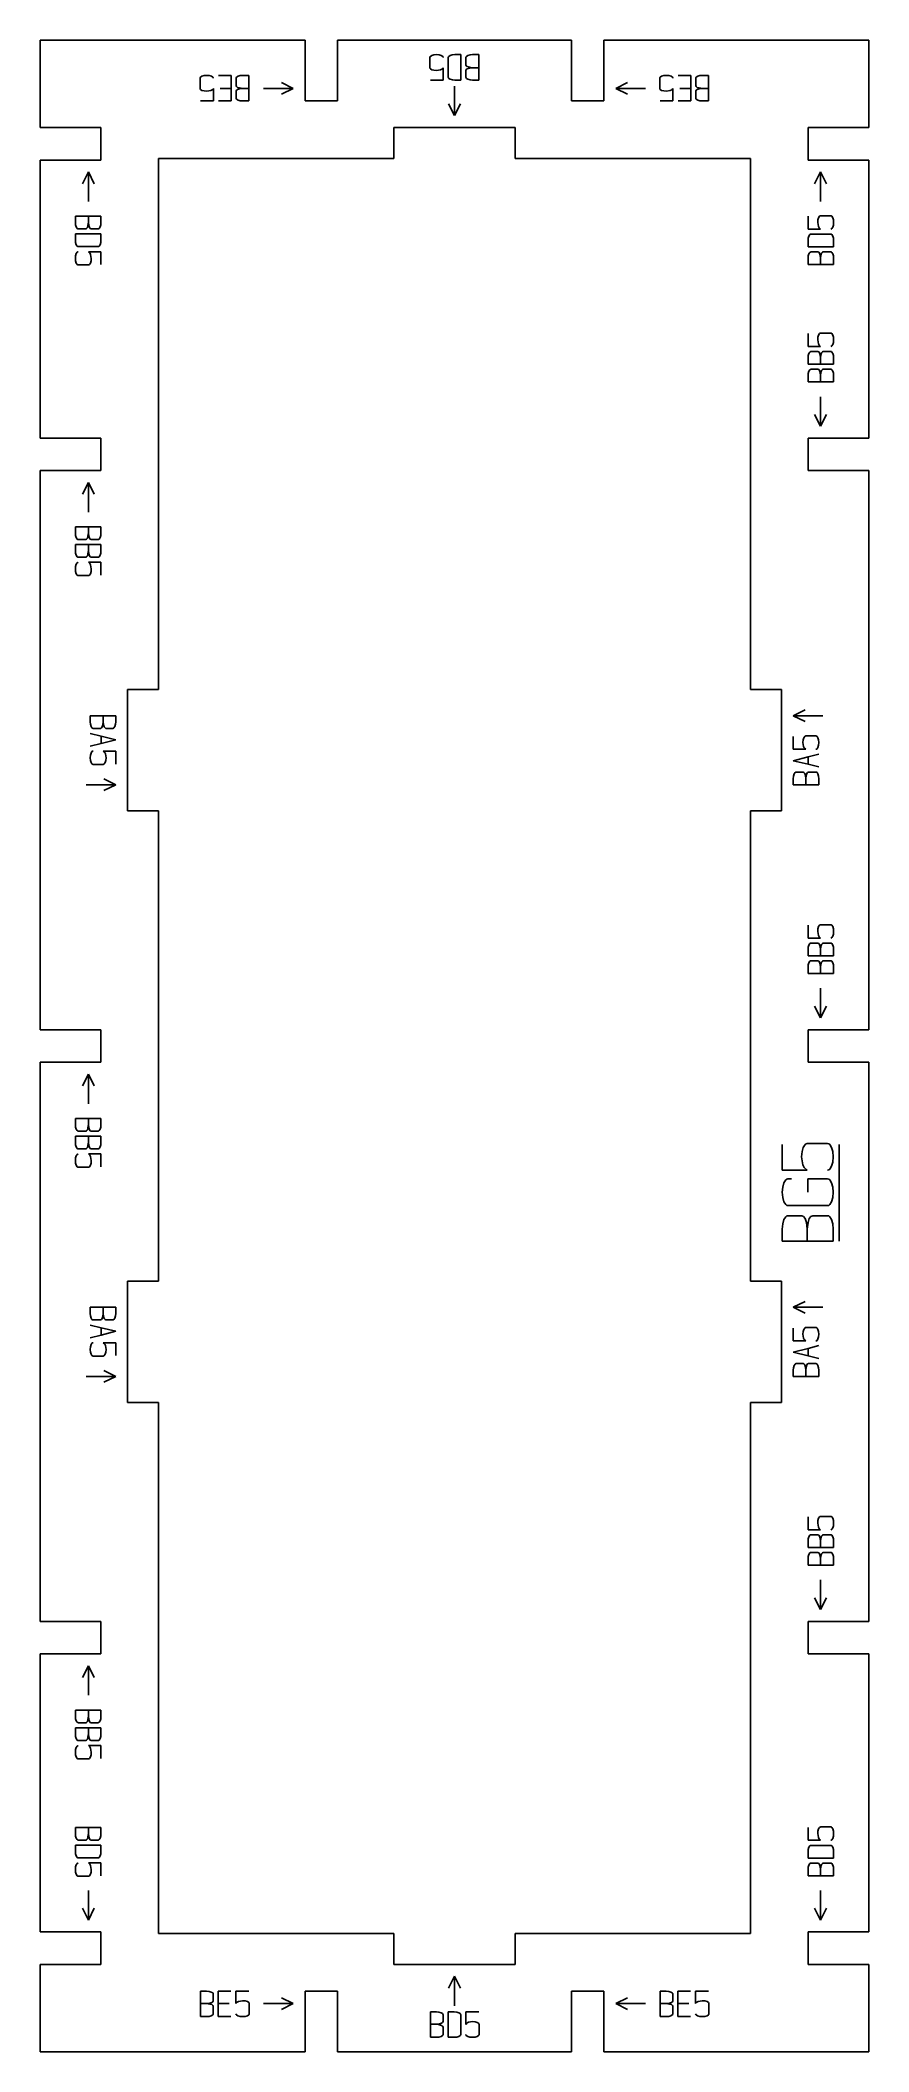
# Model space of a CAD drawing. Header units: millimetres. Extents: x 1033 to 1173, y -292 to 48.
import ezdxf

# ---------------------------------------------------------------- set-up
doc = ezdxf.new("R2010")
doc.units = ezdxf.units.MM
doc.layers.add('code', color=2, linetype='Continuous')
doc.layers.add('drawing', color=7, linetype='Continuous')

msp = doc.modelspace()

# ---------------------------------------------------------------- linework, layer by layer
at = {"layer": 'code'}
for p, q in [((1098.93, 45.52), (1098.95, 45.61)), ((1098.93, 43.8), (1098.93, 45.52)), ((1098.95, 45.61), (1099.01, 45.7)), ((1099.01, 45.7), (1099.25, 45.86)), ((1099.62, 45.96), (1099.25, 45.86)), ((1099.62, 45.96), (1100.06, 46)), ((1100.06, 46), (1100.5, 45.96)), ((1100.86, 45.86), (1100.5, 45.96)), ((1101.1, 45.7), (1100.86, 45.86)), ((1101.16, 45.61), (1101.1, 45.7)), ((1101.18, 45.52), (1101.16, 45.61)), ((1102.06, 45.61), (1102.04, 45.52)), ((1102.04, 45.52), (1102.04, 42.17)), ((1102.12, 45.7), (1102.06, 45.61)), ((1102.36, 45.86), (1102.12, 45.7)), ((1102.36, 45.86), (1102.72, 45.96)), ((1102.72, 45.96), (1103.16, 46)), ((1104.18, 46), (1103.16, 46)), ((1104.18, 41.69), (1104.18, 46)), ((1105.03, 45.52), (1105.05, 45.61)), ((1105.03, 44.26), (1105.03, 45.52)), ((1105.09, 44.11), (1105.03, 44.26)), ((1105.05, 45.61), (1105.12, 45.7)), ((1105.12, 45.7), (1105.36, 45.86)), ((1105.36, 45.86), (1105.72, 45.96)), ((1105.72, 45.96), (1106.16, 46)), ((1107.18, 46), (1106.16, 46)), ((1107.18, 43.8), (1107.18, 46)), ((1060.1, 42.02), (1060.12, 42.11)), ((1060.1, 40.3), (1060.1, 42.02)), ((1060.12, 42.11), (1060.18, 42.2)), ((1060.18, 42.2), (1060.42, 42.36)), ((1060.42, 42.36), (1060.78, 42.46)), ((1060.78, 42.46), (1061.22, 42.5)), ((1061.22, 42.5), (1061.66, 42.46)), ((1061.66, 42.46), (1062.03, 42.36)), ((1062.03, 42.36), (1062.27, 42.2)), ((1062.33, 42.11), (1062.27, 42.2)), ((1062.33, 42.11), (1062.35, 42.02)), ((1065.34, 42.5), (1063.22, 42.5)), ((1065.34, 42.5), (1065.34, 40.28)), ((1066.22, 42.11), (1066.2, 42.02)), ((1066.2, 42.02), (1066.2, 40.76)), ((1066.28, 42.2), (1066.22, 42.11)), ((1066.53, 42.36), (1066.28, 42.2)), ((1066.89, 42.46), (1066.53, 42.36)), ((1067.32, 42.5), (1066.89, 42.46)), ((1068.34, 42.5), (1067.32, 42.5)), ((1068.34, 40.3), (1068.34, 42.5)), ((1073.84, 41.3), (1075.84, 40.3)), ((1098.93, 43.8), (1098.95, 43.71)), ((1099.01, 43.62), (1098.95, 43.71)), ((1099.25, 43.46), (1099.01, 43.62)), ((1099.01, 41.69), (1101.18, 41.69)), ((1099.62, 43.36), (1099.25, 43.46)), ((1100.06, 43.32), (1099.62, 43.36)), ((1100.06, 43.32), (1100.73, 43.42)), ((1100.96, 43.55), (1100.73, 43.42)), ((1101.18, 43.8), (1100.96, 43.55)), ((1101.18, 41.69), (1101.18, 43.8)), ((1102.04, 42.17), (1102.06, 42.08)), ((1102.06, 42.08), (1102.12, 41.99)), ((1102.36, 41.83), (1102.12, 41.99)), ((1102.36, 41.83), (1102.73, 41.72)), ((1102.73, 41.72), (1103.16, 41.69)), ((1103.16, 41.69), (1104.18, 41.69)), ((1105.03, 43.34), (1105.09, 43.49)), ((1105.03, 42.17), (1105.03, 43.34)), ((1105.05, 42.08), (1105.03, 42.17)), ((1105.12, 41.99), (1105.05, 42.08)), ((1105.26, 43.97), (1105.09, 44.11)), ((1105.09, 43.49), (1105.26, 43.63)), ((1105.36, 41.83), (1105.12, 41.99)), ((1105.6, 43.87), (1105.26, 43.97)), ((1105.26, 43.63), (1105.61, 43.73)), ((1105.73, 41.72), (1105.36, 41.83)), ((1106.16, 43.8), (1105.6, 43.87)), ((1105.61, 43.73), (1106.16, 43.8)), ((1106.16, 41.69), (1105.73, 41.72)), ((1107.18, 43.8), (1106.16, 43.8)), ((1106.16, 41.69), (1107.18, 41.69)), ((1107.18, 41.69), (1107.18, 43.8)), ((1132.34, 41.3), (1130.34, 40.3)), ((1137.77, 42.02), (1137.79, 42.11)), ((1137.77, 40.3), (1137.77, 42.02)), ((1137.79, 42.11), (1137.85, 42.2)), ((1137.85, 42.2), (1138.09, 42.36)), ((1138.09, 42.36), (1138.45, 42.46)), ((1138.45, 42.46), (1138.89, 42.5)), ((1138.89, 42.5), (1139.33, 42.46)), ((1139.33, 42.46), (1139.69, 42.36)), ((1139.69, 42.36), (1139.93, 42.2)), ((1139.99, 42.11), (1139.93, 42.2)), ((1139.99, 42.11), (1140.01, 42.02)), ((1143.01, 42.5), (1140.88, 42.5)), ((1143.01, 42.5), (1143.01, 40.28)), ((1143.89, 42.11), (1143.87, 42.02)), ((1143.87, 42.02), (1143.87, 40.76)), ((1143.95, 42.2), (1143.89, 42.11)), ((1144.2, 42.36), (1143.95, 42.2)), ((1144.56, 42.46), (1144.2, 42.36)), ((1144.99, 42.5), (1144.56, 42.46)), ((1146.01, 42.5), (1144.99, 42.5)), ((1146.01, 40.3), (1146.01, 42.5)), ((1060.12, 40.21), (1060.1, 40.3)), ((1060.18, 40.12), (1060.12, 40.21)), ((1060.17, 38.19), (1062.35, 38.19)), ((1060.42, 39.96), (1060.18, 40.12)), ((1060.78, 39.86), (1060.42, 39.96)), ((1061.22, 39.82), (1060.78, 39.86)), ((1061.9, 39.92), (1061.22, 39.82)), ((1062.13, 40.05), (1061.9, 39.92)), ((1062.35, 40.3), (1062.13, 40.05)), ((1062.35, 40.3), (1062.35, 38.19)), ((1065.34, 38.19), (1063.22, 38.19)), ((1065.34, 40.28), (1063.52, 40.28)), ((1065.34, 40.28), (1065.34, 38.19)), ((1066.2, 40.76), (1066.26, 40.61)), ((1066.2, 39.84), (1066.26, 39.99)), ((1066.2, 38.67), (1066.2, 39.84)), ((1066.22, 38.58), (1066.2, 38.67)), ((1066.22, 38.58), (1066.28, 38.49)), ((1066.26, 40.61), (1066.43, 40.47)), ((1066.26, 39.99), (1066.43, 40.13)), ((1066.53, 38.33), (1066.28, 38.49)), ((1066.43, 40.47), (1066.77, 40.37)), ((1066.43, 40.13), (1066.77, 40.23)), ((1066.89, 38.22), (1066.53, 38.33)), ((1066.77, 40.37), (1067.32, 40.3)), ((1066.77, 40.23), (1067.32, 40.3)), ((1066.89, 38.22), (1067.32, 38.19)), ((1067.32, 40.3), (1068.34, 40.3)), ((1067.32, 38.19), (1068.34, 38.19)), ((1068.34, 38.19), (1068.34, 40.3)), ((1070.84, 40.3), (1075.84, 40.3)), ((1073.84, 39.3), (1075.84, 40.3)), ((1102.09, 37.69), (1103.09, 35.69)), ((1103.09, 40.69), (1103.09, 35.69)), ((1104.09, 37.69), (1103.09, 35.69)), ((1135.34, 40.3), (1130.34, 40.3)), ((1132.34, 39.3), (1130.34, 40.3)), ((1137.79, 40.21), (1137.77, 40.3)), ((1137.85, 40.12), (1137.79, 40.21)), ((1137.84, 38.19), (1140.01, 38.19)), ((1138.09, 39.96), (1137.85, 40.12)), ((1138.45, 39.86), (1138.09, 39.96)), ((1138.89, 39.82), (1138.45, 39.86)), ((1139.56, 39.92), (1138.89, 39.82)), ((1139.8, 40.05), (1139.56, 39.92)), ((1140.01, 40.3), (1139.8, 40.05)), ((1140.01, 40.3), (1140.01, 38.19)), ((1143.01, 38.19), (1140.88, 38.19)), ((1143.01, 40.28), (1141.18, 40.28)), ((1143.01, 40.28), (1143.01, 38.19)), ((1143.87, 40.76), (1143.92, 40.61)), ((1143.87, 39.84), (1143.92, 39.99)), ((1143.87, 38.67), (1143.87, 39.84)), ((1143.89, 38.58), (1143.87, 38.67)), ((1143.89, 38.58), (1143.95, 38.49)), ((1143.92, 40.61), (1144.1, 40.47)), ((1143.92, 39.99), (1144.1, 40.13)), ((1144.2, 38.33), (1143.95, 38.49)), ((1144.1, 40.47), (1144.43, 40.37)), ((1144.1, 40.13), (1144.44, 40.23)), ((1144.56, 38.22), (1144.2, 38.33)), ((1144.43, 40.37), (1144.99, 40.3)), ((1144.44, 40.23), (1144.99, 40.3)), ((1144.56, 38.22), (1144.99, 38.19)), ((1144.99, 40.3), (1146.01, 40.3)), ((1144.99, 38.19), (1146.01, 38.19)), ((1146.01, 38.19), (1146.01, 40.3)), ((1040.23, 24.19), (1041.23, 26.19)), ((1041.23, 21.19), (1041.23, 26.19)), ((1042.23, 24.19), (1041.23, 26.19)), ((1163.95, 24.19), (1164.95, 26.19)), ((1164.95, 21.19), (1164.95, 26.19)), ((1165.95, 24.19), (1164.95, 26.19)), ((1041.23, 18.69), (1039.03, 18.69)), ((1039.03, 18.69), (1039.03, 17.67)), ((1039.07, 17.24), (1039.03, 17.67)), ((1039.17, 16.88), (1039.07, 17.24)), ((1041.16, 17.11), (1041.06, 16.78)), ((1041.23, 17.67), (1041.16, 17.11)), ((1041.23, 18.69), (1041.23, 17.67)), ((1043.34, 18.69), (1041.23, 18.69)), ((1041.3, 17.12), (1041.23, 17.67)), ((1041.4, 16.78), (1041.3, 17.12)), ((1043.31, 17.24), (1043.2, 16.88)), ((1043.34, 17.67), (1043.31, 17.24)), ((1043.34, 17.67), (1043.34, 18.69)), ((1162.84, 18.69), (1162.84, 16.52)), ((1164.48, 17.64), (1164.51, 18.08)), ((1164.48, 17.64), (1164.58, 16.96)), ((1164.51, 18.08), (1164.62, 18.44)), ((1164.62, 18.44), (1164.77, 18.68)), ((1164.77, 18.68), (1164.86, 18.74)), ((1164.96, 18.76), (1164.86, 18.74)), ((1164.96, 18.76), (1166.67, 18.76)), ((1166.67, 18.76), (1166.77, 18.74)), ((1166.77, 18.74), (1166.85, 18.68)), ((1166.85, 18.68), (1167.01, 18.44)), ((1167.11, 18.08), (1167.01, 18.44)), ((1167.01, 16.84), (1167.11, 17.2)), ((1167.11, 18.08), (1167.15, 17.64)), ((1167.15, 17.64), (1167.11, 17.2)), ((1039.03, 15.69), (1039.03, 14.67)), ((1043.34, 15.69), (1039.03, 15.69)), ((1039.07, 14.23), (1039.03, 14.67)), ((1039.17, 13.87), (1039.07, 14.23)), ((1039.33, 16.63), (1039.17, 16.88)), ((1039.17, 13.87), (1039.33, 13.63)), ((1039.42, 16.57), (1039.33, 16.63)), ((1039.33, 13.63), (1039.42, 13.57)), ((1039.51, 16.55), (1039.42, 16.57)), ((1040.77, 16.55), (1039.51, 16.55)), ((1040.92, 16.6), (1040.77, 16.55)), ((1041.06, 16.78), (1040.92, 16.6)), ((1041.54, 16.6), (1041.4, 16.78)), ((1041.69, 16.55), (1041.54, 16.6)), ((1042.86, 16.55), (1041.69, 16.55)), ((1042.95, 16.57), (1042.86, 16.55)), ((1043.04, 16.63), (1042.95, 16.57)), ((1042.95, 13.57), (1043.04, 13.63)), ((1043.2, 16.88), (1043.04, 16.63)), ((1043.2, 13.87), (1043.04, 13.63)), ((1043.2, 13.87), (1043.31, 14.24)), ((1043.31, 14.24), (1043.34, 14.67)), ((1043.34, 14.67), (1043.34, 15.69)), ((1162.84, 16.52), (1164.96, 16.52)), ((1162.88, 14.97), (1162.84, 14.54)), ((1162.84, 14.54), (1162.84, 13.52)), ((1162.99, 15.34), (1162.88, 14.97)), ((1162.99, 15.34), (1163.14, 15.58)), ((1163.23, 15.64), (1163.14, 15.58)), ((1163.32, 15.66), (1163.23, 15.64)), ((1166.67, 15.66), (1163.32, 15.66)), ((1164.7, 16.73), (1164.58, 16.96)), ((1164.96, 16.52), (1164.7, 16.73)), ((1166.67, 16.52), (1166.77, 16.54)), ((1166.77, 15.64), (1166.67, 15.66)), ((1166.77, 16.54), (1166.85, 16.6)), ((1166.85, 15.58), (1166.77, 15.64)), ((1166.85, 16.6), (1167.01, 16.84)), ((1167.01, 15.34), (1166.85, 15.58)), ((1167.01, 15.34), (1167.12, 14.98)), ((1167.12, 14.98), (1167.15, 14.54)), ((1167.15, 13.52), (1167.15, 14.54)), ((1039.03, 11.57), (1039.07, 12.01)), ((1039.07, 11.13), (1039.03, 11.57)), ((1039.17, 12.37), (1039.07, 12.01)), ((1039.07, 11.13), (1039.17, 10.77)), ((1039.33, 12.61), (1039.17, 12.37)), ((1039.33, 10.53), (1039.17, 10.77)), ((1039.42, 12.67), (1039.33, 12.61)), ((1039.42, 10.47), (1039.33, 10.53)), ((1039.42, 13.57), (1039.51, 13.55)), ((1039.51, 12.69), (1039.42, 12.67)), ((1039.51, 10.45), (1039.42, 10.47)), ((1039.51, 13.55), (1042.86, 13.55)), ((1041.23, 10.45), (1039.51, 10.45)), ((1041.23, 12.69), (1041.48, 12.48)), ((1043.34, 12.69), (1041.23, 12.69)), ((1041.23, 10.45), (1041.32, 10.47)), ((1041.41, 10.53), (1041.32, 10.47)), ((1041.57, 10.77), (1041.41, 10.53)), ((1041.48, 12.48), (1041.61, 12.24)), ((1041.67, 11.13), (1041.57, 10.77)), ((1041.71, 11.57), (1041.61, 12.24)), ((1041.71, 11.57), (1041.67, 11.13)), ((1042.86, 13.55), (1042.95, 13.57)), ((1043.34, 10.52), (1043.34, 12.69)), ((1162.84, 13.52), (1167.15, 13.52)), ((1162.84, 11.54), (1162.88, 11.97)), ((1162.84, 11.54), (1162.84, 10.52)), ((1162.84, 10.52), (1164.95, 10.52)), ((1162.88, 11.97), (1162.99, 12.33)), ((1162.99, 12.33), (1163.14, 12.58)), ((1163.14, 12.58), (1163.23, 12.64)), ((1163.23, 12.64), (1163.32, 12.66)), ((1163.32, 12.66), (1164.49, 12.66)), ((1164.49, 12.66), (1164.64, 12.61)), ((1164.64, 12.61), (1164.78, 12.43)), ((1164.78, 12.43), (1164.89, 12.09)), ((1164.89, 12.09), (1164.95, 11.54)), ((1164.95, 11.54), (1165.02, 12.1)), ((1164.95, 10.52), (1164.95, 11.54)), ((1164.95, 10.52), (1167.15, 10.52)), ((1165.02, 12.1), (1165.13, 12.43)), ((1165.13, 12.43), (1165.26, 12.61)), ((1165.26, 12.61), (1165.41, 12.66)), ((1165.41, 12.66), (1166.67, 12.66)), ((1166.67, 12.66), (1166.77, 12.64)), ((1166.77, 12.64), (1166.86, 12.58)), ((1166.86, 12.58), (1167.01, 12.33)), ((1167.01, 12.33), (1167.12, 11.97)), ((1167.12, 11.97), (1167.15, 11.54)), ((1167.15, 10.52), (1167.15, 11.54)), ((1162.84, -3.32), (1162.84, -1.15)), ((1162.84, -3.32), (1164.96, -3.32)), ((1164.48, -2.19), (1164.51, -1.75)), ((1164.48, -2.19), (1164.58, -2.87)), ((1164.51, -1.75), (1164.62, -1.39)), ((1164.58, -2.87), (1164.7, -3.1)), ((1164.77, -1.15), (1164.62, -1.39)), ((1164.96, -3.32), (1164.7, -3.1)), ((1164.86, -1.09), (1164.77, -1.15)), ((1164.96, -1.07), (1164.86, -1.09)), ((1164.96, -1.07), (1166.67, -1.07)), ((1166.67, -1.07), (1166.77, -1.09)), ((1166.67, -3.32), (1166.77, -3.3)), ((1166.77, -1.09), (1166.85, -1.15)), ((1166.77, -3.3), (1166.85, -3.24)), ((1166.85, -1.15), (1167.01, -1.39)), ((1167.01, -3), (1166.85, -3.24)), ((1167.01, -1.39), (1167.11, -1.75)), ((1167.01, -3), (1167.11, -2.64)), ((1167.11, -1.75), (1167.15, -2.19)), ((1167.15, -2.19), (1167.11, -2.64)), ((1162.88, -4.87), (1162.84, -5.3)), ((1162.84, -5.3), (1162.84, -6.32)), ((1162.84, -6.32), (1164.95, -6.32)), ((1162.88, -4.87), (1162.99, -4.5)), ((1162.99, -4.5), (1163.14, -4.26)), ((1163.23, -4.19), (1163.14, -4.26)), ((1163.32, -4.17), (1163.23, -4.19)), ((1163.32, -4.17), (1164.49, -4.17)), ((1164.49, -4.17), (1164.64, -4.23)), ((1164.78, -4.4), (1164.64, -4.23)), ((1164.78, -4.4), (1164.89, -4.75)), ((1164.89, -4.75), (1164.95, -5.3)), ((1165.02, -4.74), (1164.95, -5.3)), ((1164.95, -5.3), (1164.95, -6.32)), ((1164.95, -6.32), (1167.15, -6.32)), ((1165.13, -4.4), (1165.02, -4.74)), ((1165.13, -4.4), (1165.26, -4.23)), ((1165.26, -4.23), (1165.41, -4.17)), ((1165.41, -4.17), (1166.67, -4.17)), ((1166.77, -4.19), (1166.67, -4.17)), ((1166.86, -4.26), (1166.77, -4.19)), ((1167.01, -4.5), (1166.86, -4.26)), ((1167.01, -4.5), (1167.12, -4.86)), ((1167.12, -4.86), (1167.15, -5.3)), ((1167.15, -5.3), (1167.15, -6.32)), ((1162.88, -7.87), (1162.84, -8.29)), ((1162.84, -9.31), (1162.84, -8.29)), ((1162.84, -9.31), (1164.95, -9.31)), ((1162.88, -7.87), (1162.99, -7.5)), ((1163.14, -7.25), (1162.99, -7.5)), ((1163.14, -7.25), (1163.23, -7.19)), ((1163.32, -7.17), (1163.23, -7.19)), ((1163.32, -7.17), (1164.49, -7.17)), ((1164.64, -7.23), (1164.49, -7.17)), ((1164.78, -7.4), (1164.64, -7.23)), ((1164.78, -7.4), (1164.89, -7.74)), ((1164.95, -8.29), (1164.89, -7.74)), ((1165.02, -7.74), (1164.95, -8.29)), ((1164.95, -8.29), (1164.95, -9.31)), ((1164.95, -9.31), (1167.15, -9.31)), ((1165.13, -7.4), (1165.02, -7.74)), ((1165.26, -7.23), (1165.13, -7.4)), ((1165.41, -7.17), (1165.26, -7.23)), ((1166.67, -7.17), (1165.41, -7.17)), ((1166.77, -7.19), (1166.67, -7.17)), ((1166.86, -7.25), (1166.77, -7.19)), ((1166.86, -7.25), (1167.01, -7.5)), ((1167.12, -7.86), (1167.01, -7.5)), ((1167.15, -8.29), (1167.12, -7.86)), ((1167.15, -8.29), (1167.15, -9.31)), ((1164.95, -11.81), (1164.95, -16.81)), ((1163.95, -14.81), (1164.95, -16.81)), ((1165.95, -14.81), (1164.95, -16.81)), ((1040.23, -28.31), (1041.23, -26.31)), ((1041.23, -31.31), (1041.23, -26.31)), ((1042.23, -28.31), (1041.23, -26.31)), ((1041.23, -33.81), (1039.03, -33.81)), ((1039.03, -34.83), (1039.03, -33.81)), ((1041.23, -34.83), (1041.23, -33.81)), ((1043.34, -33.81), (1041.23, -33.81)), ((1043.34, -33.81), (1043.34, -34.83)), ((1039.03, -34.83), (1039.07, -35.26)), ((1039.03, -37.83), (1039.03, -36.81)), ((1041.23, -36.81), (1039.03, -36.81)), ((1039.07, -35.26), (1039.17, -35.62)), ((1039.33, -35.87), (1039.17, -35.62)), ((1039.33, -35.87), (1039.42, -35.93)), ((1039.42, -35.93), (1039.51, -35.95)), ((1039.51, -35.95), (1040.77, -35.95)), ((1040.77, -35.95), (1040.92, -35.9)), ((1040.92, -35.9), (1041.06, -35.72)), ((1041.06, -35.72), (1041.16, -35.39)), ((1041.16, -35.39), (1041.23, -34.83)), ((1041.23, -34.83), (1041.3, -35.38)), ((1043.34, -36.81), (1041.23, -36.81)), ((1041.23, -37.83), (1041.23, -36.81)), ((1041.4, -35.72), (1041.3, -35.38)), ((1041.4, -35.72), (1041.54, -35.9)), ((1041.54, -35.9), (1041.69, -35.95)), ((1042.86, -35.95), (1041.69, -35.95)), ((1042.86, -35.95), (1042.95, -35.93)), ((1043.04, -35.87), (1042.95, -35.93)), ((1043.04, -35.87), (1043.2, -35.62)), ((1043.31, -35.26), (1043.2, -35.62)), ((1043.31, -35.26), (1043.34, -34.83)), ((1043.34, -37.83), (1043.34, -36.81)), ((1039.07, -38.26), (1039.03, -37.83)), ((1039.03, -40.93), (1039.07, -40.49)), ((1039.17, -38.62), (1039.07, -38.26)), ((1039.17, -40.13), (1039.07, -40.49)), ((1039.17, -38.62), (1039.33, -38.87)), ((1039.17, -40.13), (1039.33, -39.89)), ((1039.33, -38.87), (1039.42, -38.93)), ((1039.42, -39.83), (1039.33, -39.89)), ((1039.42, -38.93), (1039.51, -38.95)), ((1039.51, -39.81), (1039.42, -39.83)), ((1040.77, -38.95), (1039.51, -38.95)), ((1040.92, -38.89), (1040.77, -38.95)), ((1041.06, -38.72), (1040.92, -38.89)), ((1041.06, -38.72), (1041.16, -38.38)), ((1041.16, -38.38), (1041.23, -37.83)), ((1041.3, -38.38), (1041.23, -37.83)), ((1043.34, -39.81), (1041.23, -39.81)), ((1041.23, -39.81), (1041.48, -40.02)), ((1041.4, -38.72), (1041.3, -38.38)), ((1041.4, -38.72), (1041.54, -38.89)), ((1041.61, -40.26), (1041.48, -40.02)), ((1041.69, -38.95), (1041.54, -38.89)), ((1041.71, -40.93), (1041.61, -40.26)), ((1042.86, -38.95), (1041.69, -38.95)), ((1042.86, -38.95), (1042.95, -38.93)), ((1042.95, -38.93), (1043.04, -38.87)), ((1043.2, -38.62), (1043.04, -38.87)), ((1043.31, -38.26), (1043.2, -38.62)), ((1043.31, -38.26), (1043.34, -37.83)), ((1043.34, -39.81), (1043.34, -41.98)), ((1039.07, -41.37), (1039.03, -40.93)), ((1039.17, -41.73), (1039.07, -41.37)), ((1039.33, -41.97), (1039.17, -41.73)), ((1039.42, -42.03), (1039.33, -41.97)), ((1039.51, -42.05), (1039.42, -42.03)), ((1041.23, -42.05), (1039.51, -42.05)), ((1041.23, -42.05), (1041.32, -42.03)), ((1041.32, -42.03), (1041.41, -41.97)), ((1041.41, -41.97), (1041.57, -41.73)), ((1041.67, -41.37), (1041.57, -41.73)), ((1041.71, -40.93), (1041.67, -41.37)), ((1041.53, -65.73), (1041.53, -66.75)), ((1043.73, -65.73), (1041.53, -65.73)), ((1041.57, -67.18), (1041.53, -66.75)), ((1041.67, -67.54), (1041.57, -67.18)), ((1041.83, -67.79), (1041.67, -67.54)), ((1041.92, -67.85), (1041.83, -67.79)), ((1042.01, -67.87), (1041.92, -67.85)), ((1042.01, -67.87), (1043.27, -67.87)), ((1043.27, -67.87), (1043.42, -67.81)), ((1043.42, -67.81), (1043.56, -67.64)), ((1043.56, -67.64), (1043.66, -67.3)), ((1043.66, -67.3), (1043.73, -66.75)), ((1045.84, -65.73), (1043.73, -65.73)), ((1043.73, -66.75), (1043.73, -65.73)), ((1043.73, -66.75), (1043.8, -67.3)), ((1043.9, -67.64), (1043.8, -67.3)), ((1044.04, -67.81), (1043.9, -67.64)), ((1044.04, -67.81), (1044.19, -67.87)), ((1044.19, -67.87), (1045.36, -67.87)), ((1045.45, -67.85), (1045.36, -67.87)), ((1045.45, -67.85), (1045.54, -67.79)), ((1045.54, -67.79), (1045.7, -67.54)), ((1045.81, -67.18), (1045.7, -67.54)), ((1045.81, -67.18), (1045.84, -66.75)), ((1045.84, -65.73), (1045.84, -66.75)), ((1162.34, -64.73), (1160.34, -65.73)), ((1165.34, -65.73), (1160.34, -65.73)), ((1162.34, -66.73), (1160.34, -65.73)), ((1043.36, -69.18), (1041.53, -68.73)), ((1041.53, -70.91), (1043.36, -70.44)), ((1045.85, -69.79), (1043.36, -69.18)), ((1043.36, -69.18), (1043.36, -70.44)), ((1043.36, -70.44), (1045.85, -69.79)), ((1160.34, -69.23), (1160.34, -71.4)), ((1161.98, -70.28), (1162.01, -69.84)), ((1162.08, -70.95), (1161.98, -70.28)), ((1162.01, -69.84), (1162.12, -69.48)), ((1162.2, -71.18), (1162.08, -70.95)), ((1162.12, -69.48), (1162.27, -69.23)), ((1162.46, -71.4), (1162.2, -71.18)), ((1162.27, -69.23), (1162.36, -69.17)), ((1162.36, -69.17), (1162.46, -69.15)), ((1162.46, -69.15), (1164.17, -69.15)), ((1164.17, -69.15), (1164.27, -69.17)), ((1164.17, -71.4), (1164.27, -71.38)), ((1164.27, -69.17), (1164.35, -69.23)), ((1164.35, -71.32), (1164.27, -71.38)), ((1164.35, -69.23), (1164.51, -69.48)), ((1164.35, -71.32), (1164.51, -71.08)), ((1164.51, -69.48), (1164.61, -69.84)), ((1164.51, -71.08), (1164.61, -70.72)), ((1164.61, -69.84), (1164.65, -70.28)), ((1164.65, -70.28), (1164.61, -70.72)), ((1041.53, -72.85), (1041.57, -72.41)), ((1041.57, -73.29), (1041.53, -72.85)), ((1041.67, -72.04), (1041.57, -72.41)), ((1041.67, -73.65), (1041.57, -73.29)), ((1041.83, -71.8), (1041.67, -72.04)), ((1041.83, -73.89), (1041.67, -73.65)), ((1041.83, -71.8), (1041.92, -71.74)), ((1041.92, -73.95), (1041.83, -73.89)), ((1042.01, -71.72), (1041.92, -71.74)), ((1042.01, -73.97), (1041.92, -73.95)), ((1043.73, -73.97), (1042.01, -73.97)), ((1045.84, -71.72), (1043.73, -71.72)), ((1043.73, -71.72), (1043.98, -71.94)), ((1043.82, -73.95), (1043.73, -73.97)), ((1043.91, -73.89), (1043.82, -73.95)), ((1044.07, -73.65), (1043.91, -73.89)), ((1043.98, -71.94), (1044.11, -72.17)), ((1044.17, -73.29), (1044.07, -73.65)), ((1044.11, -72.17), (1044.21, -72.85)), ((1044.21, -72.85), (1044.17, -73.29)), ((1045.84, -73.9), (1045.84, -71.72)), ((1160.34, -71.4), (1162.46, -71.4)), ((1162.83, -72.69), (1160.34, -73.34)), ((1160.34, -73.34), (1162.83, -73.95)), ((1164.65, -72.21), (1162.83, -72.69)), ((1162.83, -73.95), (1162.83, -72.69)), ((1162.83, -73.95), (1164.65, -74.4)), ((1040.84, -77.4), (1045.84, -77.4)), ((1043.84, -76.4), (1045.84, -77.4)), ((1043.84, -78.4), (1045.84, -77.4)), ((1160.38, -75.95), (1160.34, -76.38)), ((1160.34, -77.4), (1160.34, -76.38)), ((1160.34, -77.4), (1162.45, -77.4)), ((1160.38, -75.95), (1160.49, -75.58)), ((1160.64, -75.34), (1160.49, -75.58)), ((1160.73, -75.27), (1160.64, -75.34)), ((1160.73, -75.27), (1160.82, -75.25)), ((1161.99, -75.25), (1160.82, -75.25)), ((1162.14, -75.31), (1161.99, -75.25)), ((1162.14, -75.31), (1162.28, -75.48)), ((1162.28, -75.48), (1162.39, -75.83)), ((1162.45, -76.38), (1162.39, -75.83)), ((1162.52, -75.82), (1162.45, -76.38)), ((1162.45, -76.38), (1162.45, -77.4)), ((1162.45, -77.4), (1164.65, -77.4)), ((1162.63, -75.48), (1162.52, -75.82)), ((1162.76, -75.31), (1162.63, -75.48)), ((1162.91, -75.25), (1162.76, -75.31)), ((1164.17, -75.25), (1162.91, -75.25)), ((1164.17, -75.25), (1164.27, -75.27)), ((1164.27, -75.27), (1164.36, -75.34)), ((1164.36, -75.34), (1164.51, -75.58)), ((1164.51, -75.58), (1164.62, -75.95)), ((1164.62, -75.95), (1164.65, -76.38)), ((1164.65, -77.4), (1164.65, -76.38)), ((1162.84, -103.32), (1162.84, -101.15)), ((1164.48, -102.19), (1164.51, -101.75)), ((1164.51, -101.75), (1164.62, -101.39)), ((1164.77, -101.15), (1164.62, -101.39)), ((1164.86, -101.09), (1164.77, -101.15)), ((1164.96, -101.07), (1164.86, -101.09)), ((1164.96, -101.07), (1166.67, -101.07)), ((1166.67, -101.07), (1166.77, -101.09)), ((1166.77, -101.09), (1166.85, -101.15)), ((1166.85, -101.15), (1167.01, -101.39)), ((1167.01, -101.39), (1167.11, -101.75)), ((1167.11, -101.75), (1167.15, -102.19)), ((1162.84, -103.32), (1164.96, -103.32)), ((1162.88, -104.87), (1162.84, -105.3)), ((1162.84, -105.3), (1162.84, -106.32)), ((1162.88, -104.87), (1162.99, -104.5)), ((1162.99, -104.5), (1163.14, -104.26)), ((1163.23, -104.19), (1163.14, -104.26)), ((1163.32, -104.17), (1163.23, -104.19)), ((1163.32, -104.17), (1164.49, -104.17)), ((1164.48, -102.19), (1164.58, -102.87)), ((1164.49, -104.17), (1164.64, -104.23)), ((1164.58, -102.87), (1164.7, -103.1)), ((1164.78, -104.4), (1164.64, -104.23)), ((1164.96, -103.32), (1164.7, -103.1)), ((1164.78, -104.4), (1164.89, -104.75)), ((1164.89, -104.75), (1164.95, -105.3)), ((1165.02, -104.74), (1164.95, -105.3)), ((1164.95, -105.3), (1164.95, -106.32)), ((1165.13, -104.4), (1165.02, -104.74)), ((1165.13, -104.4), (1165.26, -104.23)), ((1165.26, -104.23), (1165.41, -104.17)), ((1165.41, -104.17), (1166.67, -104.17)), ((1166.67, -103.32), (1166.77, -103.3)), ((1166.77, -104.19), (1166.67, -104.17)), ((1166.77, -103.3), (1166.85, -103.24)), ((1166.86, -104.26), (1166.77, -104.19)), ((1167.01, -103), (1166.85, -103.24)), ((1167.01, -104.5), (1166.86, -104.26)), ((1167.01, -103), (1167.11, -102.64)), ((1167.01, -104.5), (1167.12, -104.86)), ((1167.15, -102.19), (1167.11, -102.64)), ((1167.12, -104.86), (1167.15, -105.3)), ((1167.15, -105.3), (1167.15, -106.32)), ((1162.84, -106.32), (1164.95, -106.32)), ((1162.88, -107.87), (1162.84, -108.29)), ((1162.84, -109.31), (1162.84, -108.29)), ((1162.88, -107.87), (1162.99, -107.5)), ((1163.14, -107.25), (1162.99, -107.5)), ((1163.14, -107.25), (1163.23, -107.19)), ((1163.32, -107.17), (1163.23, -107.19)), ((1163.32, -107.17), (1164.49, -107.17)), ((1164.64, -107.23), (1164.49, -107.17)), ((1164.78, -107.4), (1164.64, -107.23)), ((1164.78, -107.4), (1164.89, -107.74)), ((1164.95, -108.29), (1164.89, -107.74)), ((1164.95, -106.32), (1167.15, -106.32)), ((1165.02, -107.74), (1164.95, -108.29)), ((1164.95, -108.29), (1164.95, -109.31)), ((1165.13, -107.4), (1165.02, -107.74)), ((1165.26, -107.23), (1165.13, -107.4)), ((1165.41, -107.17), (1165.26, -107.23)), ((1166.67, -107.17), (1165.41, -107.17)), ((1166.77, -107.19), (1166.67, -107.17)), ((1166.86, -107.25), (1166.77, -107.19)), ((1166.86, -107.25), (1167.01, -107.5)), ((1167.12, -107.86), (1167.01, -107.5)), ((1167.15, -108.29), (1167.12, -107.86)), ((1167.15, -108.29), (1167.15, -109.31)), ((1162.84, -109.31), (1164.95, -109.31)), ((1164.95, -109.31), (1167.15, -109.31)), ((1164.95, -111.81), (1164.95, -116.81)), ((1163.95, -114.81), (1164.95, -116.81)), ((1165.95, -114.81), (1164.95, -116.81)), ((1040.23, -128.31), (1041.23, -126.31)), ((1041.23, -131.31), (1041.23, -126.31)), ((1042.23, -128.31), (1041.23, -126.31)), ((1041.23, -133.81), (1039.03, -133.81)), ((1039.03, -134.83), (1039.03, -133.81)), ((1039.03, -134.83), (1039.07, -135.26)), ((1039.07, -135.26), (1039.17, -135.62)), ((1039.33, -135.87), (1039.17, -135.62)), ((1039.33, -135.87), (1039.42, -135.93)), ((1039.42, -135.93), (1039.51, -135.95)), ((1039.51, -135.95), (1040.77, -135.95)), ((1040.77, -135.95), (1040.92, -135.9)), ((1040.92, -135.9), (1041.06, -135.72)), ((1041.06, -135.72), (1041.16, -135.39)), ((1041.16, -135.39), (1041.23, -134.83)), ((1041.23, -134.83), (1041.23, -133.81)), ((1043.34, -133.81), (1041.23, -133.81)), ((1041.23, -134.83), (1041.3, -135.38)), ((1041.4, -135.72), (1041.3, -135.38)), ((1041.4, -135.72), (1041.54, -135.9)), ((1041.54, -135.9), (1041.69, -135.95)), ((1042.86, -135.95), (1041.69, -135.95)), ((1042.86, -135.95), (1042.95, -135.93)), ((1043.04, -135.87), (1042.95, -135.93)), ((1043.04, -135.87), (1043.2, -135.62)), ((1043.31, -135.26), (1043.2, -135.62)), ((1043.31, -135.26), (1043.34, -134.83)), ((1043.34, -133.81), (1043.34, -134.83)), ((1039.03, -137.83), (1039.03, -136.81)), ((1041.23, -136.81), (1039.03, -136.81)), ((1039.07, -138.26), (1039.03, -137.83)), ((1039.17, -138.62), (1039.07, -138.26)), ((1039.17, -138.62), (1039.33, -138.87)), ((1039.33, -138.87), (1039.42, -138.93)), ((1039.42, -138.93), (1039.51, -138.95)), ((1040.77, -138.95), (1039.51, -138.95)), ((1040.92, -138.89), (1040.77, -138.95)), ((1041.06, -138.72), (1040.92, -138.89)), ((1041.06, -138.72), (1041.16, -138.38)), ((1041.16, -138.38), (1041.23, -137.83)), ((1043.34, -136.81), (1041.23, -136.81)), ((1041.23, -137.83), (1041.23, -136.81)), ((1041.3, -138.38), (1041.23, -137.83)), ((1041.4, -138.72), (1041.3, -138.38)), ((1041.4, -138.72), (1041.54, -138.89)), ((1041.69, -138.95), (1041.54, -138.89)), ((1042.86, -138.95), (1041.69, -138.95)), ((1042.86, -138.95), (1042.95, -138.93)), ((1042.95, -138.93), (1043.04, -138.87)), ((1043.2, -138.62), (1043.04, -138.87)), ((1043.31, -138.26), (1043.2, -138.62)), ((1043.31, -138.26), (1043.34, -137.83)), ((1043.34, -137.83), (1043.34, -136.81)), ((1158.48, -142.54), (1158.48, -138.2)), ((1161.82, -139.41), (1162.03, -138.69)), ((1162.34, -138.21), (1162.03, -138.69)), ((1162.52, -138.09), (1162.34, -138.21)), ((1162.71, -138.05), (1162.52, -138.09)), ((1166.13, -138.05), (1162.71, -138.05)), ((1166.13, -138.05), (1166.32, -138.09)), ((1166.32, -138.09), (1166.5, -138.21)), ((1166.81, -138.69), (1166.5, -138.21)), ((1166.81, -138.69), (1167.02, -139.41)), ((1168.09, -154.53), (1168.09, -138.2)), ((1039.03, -140.93), (1039.07, -140.49)), ((1039.07, -141.37), (1039.03, -140.93)), ((1039.17, -140.13), (1039.07, -140.49)), ((1039.17, -141.73), (1039.07, -141.37)), ((1039.17, -140.13), (1039.33, -139.89)), ((1039.33, -141.97), (1039.17, -141.73)), ((1039.42, -139.83), (1039.33, -139.89)), ((1039.42, -142.03), (1039.33, -141.97)), ((1039.51, -139.81), (1039.42, -139.83)), ((1039.51, -142.05), (1039.42, -142.03)), ((1041.23, -142.05), (1039.51, -142.05)), ((1043.34, -139.81), (1041.23, -139.81)), ((1041.23, -139.81), (1041.48, -140.02)), ((1041.23, -142.05), (1041.32, -142.03)), ((1041.32, -142.03), (1041.41, -141.97)), ((1041.41, -141.97), (1041.57, -141.73)), ((1041.61, -140.26), (1041.48, -140.02)), ((1041.67, -141.37), (1041.57, -141.73)), ((1041.71, -140.93), (1041.61, -140.26)), ((1041.71, -140.93), (1041.67, -141.37)), ((1043.34, -139.81), (1043.34, -141.98)), ((1162.71, -142.54), (1158.48, -142.54)), ((1161.75, -140.3), (1161.82, -139.41)), ((1161.95, -141.64), (1161.75, -140.3)), ((1162.2, -142.11), (1161.95, -141.64)), ((1162.2, -142.11), (1162.71, -142.54)), ((1166.13, -142.54), (1166.32, -142.5)), ((1166.32, -142.5), (1166.5, -142.38)), ((1166.5, -142.38), (1166.81, -141.9)), ((1167.02, -141.18), (1166.81, -141.9)), ((1167.02, -139.41), (1167.09, -140.3)), ((1167.09, -140.3), (1167.02, -141.18)), ((1158.55, -145.41), (1158.48, -146.29)), ((1158.76, -144.68), (1158.55, -145.41)), ((1159.07, -144.2), (1158.76, -144.68)), ((1159.07, -144.2), (1159.24, -144.08)), ((1159.24, -144.08), (1159.44, -144.04)), ((1160.05, -144.04), (1159.44, -144.04)), ((1162.78, -144.04), (1162.78, -146.26)), ((1162.78, -144.04), (1166.13, -144.04)), ((1166.13, -144.04), (1166.32, -144.08)), ((1166.32, -144.08), (1166.5, -144.2)), ((1166.81, -144.68), (1166.5, -144.2)), ((1167.02, -145.41), (1166.81, -144.68)), ((1167.02, -145.41), (1167.09, -146.29)), ((1158.55, -147.17), (1158.48, -146.29)), ((1158.55, -147.17), (1158.76, -147.89)), ((1158.76, -147.89), (1159.07, -148.38)), ((1159.07, -148.38), (1159.24, -148.5)), ((1159.44, -148.54), (1159.24, -148.5)), ((1166.13, -148.54), (1159.44, -148.54)), ((1166.13, -148.54), (1166.32, -148.5)), ((1166.32, -148.5), (1166.5, -148.38)), ((1166.81, -147.89), (1166.5, -148.38)), ((1167.02, -147.17), (1166.81, -147.89)), ((1167.02, -147.17), (1167.09, -146.29)), ((1158.48, -152.5), (1158.55, -151.64)), ((1158.48, -152.5), (1158.48, -154.53)), ((1158.55, -151.64), (1158.76, -150.91)), ((1158.76, -150.91), (1159.08, -150.41)), ((1159.08, -150.41), (1159.25, -150.29)), ((1159.25, -150.29), (1159.44, -150.25)), ((1159.44, -150.25), (1161.77, -150.25)), ((1161.77, -150.25), (1162.08, -150.36)), ((1162.08, -150.36), (1162.36, -150.71)), ((1162.36, -150.71), (1162.57, -151.39)), ((1162.57, -151.39), (1162.7, -152.5)), ((1162.7, -152.5), (1162.83, -151.38)), ((1162.7, -152.5), (1162.7, -154.53)), ((1163.05, -150.71), (1162.83, -151.38)), ((1163.31, -150.36), (1163.05, -150.71)), ((1163.31, -150.36), (1163.62, -150.25)), ((1163.62, -150.25), (1166.13, -150.25)), ((1166.13, -150.25), (1166.33, -150.29)), ((1166.51, -150.41), (1166.33, -150.29)), ((1166.82, -150.91), (1166.51, -150.41)), ((1167.02, -151.63), (1166.82, -150.91)), ((1167.02, -151.63), (1167.09, -152.5)), ((1167.09, -154.53), (1167.09, -152.5)), ((1158.48, -154.53), (1162.7, -154.53)), ((1162.7, -154.53), (1167.09, -154.53)), ((1041.53, -165.73), (1041.53, -166.75)), ((1043.73, -165.73), (1041.53, -165.73)), ((1045.84, -165.73), (1043.73, -165.73)), ((1043.73, -166.75), (1043.73, -165.73)), ((1045.84, -165.73), (1045.84, -166.75)), ((1162.34, -164.73), (1160.34, -165.73)), ((1165.34, -165.73), (1160.34, -165.73)), ((1162.34, -166.73), (1160.34, -165.73)), ((1041.57, -167.18), (1041.53, -166.75)), ((1043.36, -169.18), (1041.53, -168.73)), ((1041.67, -167.54), (1041.57, -167.18)), ((1041.83, -167.79), (1041.67, -167.54)), ((1041.92, -167.85), (1041.83, -167.79)), ((1042.01, -167.87), (1041.92, -167.85)), ((1042.01, -167.87), (1043.27, -167.87)), ((1043.27, -167.87), (1043.42, -167.81)), ((1045.85, -169.79), (1043.36, -169.18)), ((1043.36, -169.18), (1043.36, -170.44)), ((1043.36, -170.44), (1045.85, -169.79)), ((1043.42, -167.81), (1043.56, -167.64)), ((1043.56, -167.64), (1043.66, -167.3)), ((1043.66, -167.3), (1043.73, -166.75)), ((1043.73, -166.75), (1043.8, -167.3)), ((1043.9, -167.64), (1043.8, -167.3)), ((1044.04, -167.81), (1043.9, -167.64)), ((1044.04, -167.81), (1044.19, -167.87)), ((1044.19, -167.87), (1045.36, -167.87)), ((1045.45, -167.85), (1045.36, -167.87)), ((1045.45, -167.85), (1045.54, -167.79)), ((1045.54, -167.79), (1045.7, -167.54)), ((1045.81, -167.18), (1045.7, -167.54)), ((1045.81, -167.18), (1045.84, -166.75)), ((1160.34, -169.23), (1160.34, -171.4)), ((1161.98, -170.28), (1162.01, -169.84)), ((1162.01, -169.84), (1162.12, -169.48)), ((1162.12, -169.48), (1162.27, -169.23)), ((1162.27, -169.23), (1162.36, -169.17)), ((1162.36, -169.17), (1162.46, -169.15)), ((1162.46, -169.15), (1164.17, -169.15)), ((1164.17, -169.15), (1164.27, -169.17)), ((1164.27, -169.17), (1164.35, -169.23)), ((1164.35, -169.23), (1164.51, -169.48)), ((1164.51, -169.48), (1164.61, -169.84)), ((1164.61, -169.84), (1164.65, -170.28)), ((1041.53, -170.91), (1043.36, -170.44)), ((1041.53, -172.85), (1041.57, -172.41)), ((1041.57, -173.29), (1041.53, -172.85)), ((1041.67, -172.04), (1041.57, -172.41)), ((1041.67, -173.65), (1041.57, -173.29)), ((1041.83, -171.8), (1041.67, -172.04)), ((1041.83, -171.8), (1041.92, -171.74)), ((1042.01, -171.72), (1041.92, -171.74)), ((1045.84, -171.72), (1043.73, -171.72)), ((1043.73, -171.72), (1043.98, -171.94)), ((1043.98, -171.94), (1044.11, -172.17)), ((1044.17, -173.29), (1044.07, -173.65)), ((1044.11, -172.17), (1044.21, -172.85)), ((1044.21, -172.85), (1044.17, -173.29)), ((1045.84, -173.9), (1045.84, -171.72)), ((1160.34, -171.4), (1162.46, -171.4)), ((1162.83, -172.69), (1160.34, -173.34)), ((1160.34, -173.34), (1162.83, -173.95)), ((1162.08, -170.95), (1161.98, -170.28)), ((1162.2, -171.18), (1162.08, -170.95)), ((1162.46, -171.4), (1162.2, -171.18)), ((1164.65, -172.21), (1162.83, -172.69)), ((1162.83, -173.95), (1162.83, -172.69)), ((1164.17, -171.4), (1164.27, -171.38)), ((1164.35, -171.32), (1164.27, -171.38)), ((1164.35, -171.32), (1164.51, -171.08)), ((1164.51, -171.08), (1164.61, -170.72)), ((1164.65, -170.28), (1164.61, -170.72)), ((1041.83, -173.89), (1041.67, -173.65)), ((1041.92, -173.95), (1041.83, -173.89)), ((1042.01, -173.97), (1041.92, -173.95)), ((1043.73, -173.97), (1042.01, -173.97)), ((1043.82, -173.95), (1043.73, -173.97)), ((1043.91, -173.89), (1043.82, -173.95)), ((1043.84, -176.4), (1045.84, -177.4)), ((1044.07, -173.65), (1043.91, -173.89)), ((1160.38, -175.95), (1160.34, -176.38)), ((1160.34, -177.4), (1160.34, -176.38)), ((1160.38, -175.95), (1160.49, -175.58)), ((1160.64, -175.34), (1160.49, -175.58)), ((1160.73, -175.27), (1160.64, -175.34)), ((1160.73, -175.27), (1160.82, -175.25)), ((1161.99, -175.25), (1160.82, -175.25)), ((1162.14, -175.31), (1161.99, -175.25)), ((1162.14, -175.31), (1162.28, -175.48)), ((1162.28, -175.48), (1162.39, -175.83)), ((1162.45, -176.38), (1162.39, -175.83)), ((1162.52, -175.82), (1162.45, -176.38)), ((1162.45, -176.38), (1162.45, -177.4)), ((1162.63, -175.48), (1162.52, -175.82)), ((1162.76, -175.31), (1162.63, -175.48)), ((1162.91, -175.25), (1162.76, -175.31)), ((1162.83, -173.95), (1164.65, -174.4)), ((1164.17, -175.25), (1162.91, -175.25)), ((1164.17, -175.25), (1164.27, -175.27)), ((1164.27, -175.27), (1164.36, -175.34)), ((1164.36, -175.34), (1164.51, -175.58)), ((1164.51, -175.58), (1164.62, -175.95)), ((1164.62, -175.95), (1164.65, -176.38)), ((1164.65, -177.4), (1164.65, -176.38)), ((1040.84, -177.4), (1045.84, -177.4)), ((1043.84, -178.4), (1045.84, -177.4)), ((1160.34, -177.4), (1162.45, -177.4)), ((1162.45, -177.4), (1164.65, -177.4)), ((1162.84, -203.32), (1162.84, -201.15)), ((1162.84, -203.32), (1164.96, -203.32)), ((1164.48, -202.19), (1164.51, -201.75)), ((1164.48, -202.19), (1164.58, -202.87)), ((1164.51, -201.75), (1164.62, -201.39)), ((1164.58, -202.87), (1164.7, -203.1)), ((1164.77, -201.15), (1164.62, -201.39)), ((1164.96, -203.32), (1164.7, -203.1)), ((1164.86, -201.09), (1164.77, -201.15)), ((1164.96, -201.07), (1164.86, -201.09)), ((1164.96, -201.07), (1166.67, -201.07)), ((1166.67, -201.07), (1166.77, -201.09)), ((1166.67, -203.32), (1166.77, -203.3)), ((1166.77, -201.09), (1166.85, -201.15)), ((1166.77, -203.3), (1166.85, -203.24)), ((1166.85, -201.15), (1167.01, -201.39)), ((1167.01, -203), (1166.85, -203.24)), ((1167.01, -201.39), (1167.11, -201.75)), ((1167.01, -203), (1167.11, -202.64)), ((1167.11, -201.75), (1167.15, -202.19)), ((1167.15, -202.19), (1167.11, -202.64)), ((1162.88, -204.87), (1162.84, -205.3)), ((1162.84, -205.3), (1162.84, -206.32)), ((1162.84, -206.32), (1164.95, -206.32)), ((1162.88, -204.87), (1162.99, -204.5)), ((1162.99, -204.5), (1163.14, -204.26)), ((1163.14, -207.25), (1162.99, -207.5)), ((1163.23, -204.19), (1163.14, -204.26)), ((1163.14, -207.25), (1163.23, -207.19)), ((1163.32, -204.17), (1163.23, -204.19)), ((1163.32, -207.17), (1163.23, -207.19)), ((1163.32, -204.17), (1164.49, -204.17)), ((1163.32, -207.17), (1164.49, -207.17)), ((1164.49, -204.17), (1164.64, -204.23)), ((1164.64, -207.23), (1164.49, -207.17)), ((1164.78, -204.4), (1164.64, -204.23)), ((1164.78, -207.4), (1164.64, -207.23)), ((1164.78, -204.4), (1164.89, -204.75)), ((1164.89, -204.75), (1164.95, -205.3)), ((1165.02, -204.74), (1164.95, -205.3)), ((1164.95, -205.3), (1164.95, -206.32)), ((1164.95, -206.32), (1167.15, -206.32)), ((1165.13, -204.4), (1165.02, -204.74)), ((1165.13, -204.4), (1165.26, -204.23)), ((1165.26, -207.23), (1165.13, -207.4)), ((1165.26, -204.23), (1165.41, -204.17)), ((1165.41, -207.17), (1165.26, -207.23)), ((1165.41, -204.17), (1166.67, -204.17)), ((1166.67, -207.17), (1165.41, -207.17)), ((1166.77, -204.19), (1166.67, -204.17)), ((1166.77, -207.19), (1166.67, -207.17)), ((1166.86, -204.26), (1166.77, -204.19)), ((1166.86, -207.25), (1166.77, -207.19)), ((1167.01, -204.5), (1166.86, -204.26)), ((1166.86, -207.25), (1167.01, -207.5)), ((1167.01, -204.5), (1167.12, -204.86)), ((1167.12, -204.86), (1167.15, -205.3)), ((1167.15, -205.3), (1167.15, -206.32)), ((1162.88, -207.87), (1162.84, -208.29)), ((1162.84, -209.31), (1162.84, -208.29)), ((1162.84, -209.31), (1164.95, -209.31)), ((1162.88, -207.87), (1162.99, -207.5)), ((1164.78, -207.4), (1164.89, -207.74)), ((1164.95, -208.29), (1164.89, -207.74)), ((1165.02, -207.74), (1164.95, -208.29)), ((1164.95, -208.29), (1164.95, -209.31)), ((1164.95, -209.31), (1167.15, -209.31)), ((1165.13, -207.4), (1165.02, -207.74)), ((1167.12, -207.86), (1167.01, -207.5)), ((1167.15, -208.29), (1167.12, -207.86)), ((1167.15, -208.29), (1167.15, -209.31)), ((1164.95, -211.81), (1164.95, -216.81)), ((1163.95, -214.81), (1164.95, -216.81)), ((1165.95, -214.81), (1164.95, -216.81)), ((1040.23, -228.31), (1041.23, -226.31)), ((1041.23, -231.31), (1041.23, -226.31)), ((1042.23, -228.31), (1041.23, -226.31)), ((1041.23, -233.81), (1039.03, -233.81)), ((1039.03, -234.83), (1039.03, -233.81)), ((1041.23, -234.83), (1041.23, -233.81)), ((1043.34, -233.81), (1041.23, -233.81)), ((1043.34, -233.81), (1043.34, -234.83)), ((1039.03, -234.83), (1039.07, -235.26)), ((1039.03, -237.83), (1039.03, -236.81)), ((1041.23, -236.81), (1039.03, -236.81)), ((1039.07, -238.26), (1039.03, -237.83)), ((1039.07, -235.26), (1039.17, -235.62)), ((1039.33, -235.87), (1039.17, -235.62)), ((1039.33, -235.87), (1039.42, -235.93)), ((1039.42, -235.93), (1039.51, -235.95)), ((1039.51, -235.95), (1040.77, -235.95)), ((1040.77, -235.95), (1040.92, -235.9)), ((1040.92, -235.9), (1041.06, -235.72)), ((1041.06, -235.72), (1041.16, -235.39)), ((1041.16, -235.39), (1041.23, -234.83)), ((1041.16, -238.38), (1041.23, -237.83)), ((1041.23, -234.83), (1041.3, -235.38)), ((1043.34, -236.81), (1041.23, -236.81)), ((1041.23, -237.83), (1041.23, -236.81)), ((1041.3, -238.38), (1041.23, -237.83)), ((1041.4, -235.72), (1041.3, -235.38)), ((1041.4, -235.72), (1041.54, -235.9)), ((1041.54, -235.9), (1041.69, -235.95)), ((1042.86, -235.95), (1041.69, -235.95)), ((1042.86, -235.95), (1042.95, -235.93)), ((1043.04, -235.87), (1042.95, -235.93)), ((1043.04, -235.87), (1043.2, -235.62)), ((1043.31, -235.26), (1043.2, -235.62)), ((1043.31, -235.26), (1043.34, -234.83)), ((1043.31, -238.26), (1043.34, -237.83)), ((1043.34, -237.83), (1043.34, -236.81)), ((1039.03, -240.93), (1039.07, -240.49)), ((1039.07, -241.37), (1039.03, -240.93)), ((1039.17, -238.62), (1039.07, -238.26)), ((1039.17, -240.13), (1039.07, -240.49)), ((1039.17, -241.73), (1039.07, -241.37)), ((1039.17, -238.62), (1039.33, -238.87)), ((1039.17, -240.13), (1039.33, -239.89)), ((1039.33, -238.87), (1039.42, -238.93)), ((1039.42, -239.83), (1039.33, -239.89)), ((1039.42, -238.93), (1039.51, -238.95)), ((1039.51, -239.81), (1039.42, -239.83)), ((1040.77, -238.95), (1039.51, -238.95)), ((1040.92, -238.89), (1040.77, -238.95)), ((1041.06, -238.72), (1040.92, -238.89)), ((1041.06, -238.72), (1041.16, -238.38)), ((1043.34, -239.81), (1041.23, -239.81)), ((1041.23, -239.81), (1041.48, -240.02)), ((1041.4, -238.72), (1041.3, -238.38)), ((1041.4, -238.72), (1041.54, -238.89)), ((1041.61, -240.26), (1041.48, -240.02)), ((1041.69, -238.95), (1041.54, -238.89)), ((1041.67, -241.37), (1041.57, -241.73)), ((1041.71, -240.93), (1041.61, -240.26)), ((1041.71, -240.93), (1041.67, -241.37)), ((1042.86, -238.95), (1041.69, -238.95)), ((1042.86, -238.95), (1042.95, -238.93)), ((1042.95, -238.93), (1043.04, -238.87)), ((1043.2, -238.62), (1043.04, -238.87)), ((1043.31, -238.26), (1043.2, -238.62)), ((1043.34, -239.81), (1043.34, -241.98)), ((1039.33, -241.97), (1039.17, -241.73)), ((1039.42, -242.03), (1039.33, -241.97)), ((1039.51, -242.05), (1039.42, -242.03)), ((1041.23, -242.05), (1039.51, -242.05)), ((1041.23, -242.05), (1041.32, -242.03)), ((1041.32, -242.03), (1041.41, -241.97)), ((1041.41, -241.97), (1041.57, -241.73)), ((1041.23, -253.65), (1039.03, -253.65)), ((1039.03, -253.65), (1039.03, -254.66)), ((1039.07, -255.1), (1039.03, -254.66)), ((1041.23, -254.66), (1041.16, -255.22)), ((1041.23, -253.65), (1041.23, -254.66)), ((1043.34, -253.65), (1041.23, -253.65)), ((1041.3, -255.21), (1041.23, -254.66)), ((1043.34, -254.66), (1043.31, -255.09)), ((1043.34, -254.66), (1043.34, -253.65)), ((1162.84, -253.65), (1162.84, -255.82)), ((1164.48, -254.69), (1164.51, -254.25)), ((1164.48, -254.69), (1164.58, -255.37)), ((1164.51, -254.25), (1164.62, -253.89)), ((1164.62, -253.89), (1164.77, -253.65)), ((1164.77, -253.65), (1164.86, -253.59)), ((1164.96, -253.57), (1164.86, -253.59)), ((1164.96, -253.57), (1166.67, -253.57)), ((1166.67, -253.57), (1166.77, -253.59)), ((1166.77, -253.59), (1166.85, -253.65)), ((1166.85, -253.65), (1167.01, -253.89)), ((1167.11, -254.25), (1167.01, -253.89)), ((1167.11, -254.25), (1167.15, -254.69)), ((1167.15, -254.69), (1167.11, -255.14)), ((1039.03, -256.64), (1039.03, -257.66)), ((1043.34, -256.64), (1039.03, -256.64)), ((1039.07, -258.1), (1039.03, -257.66)), ((1039.17, -255.46), (1039.07, -255.1)), ((1039.17, -258.46), (1039.07, -258.1)), ((1039.33, -255.7), (1039.17, -255.46)), ((1039.42, -255.77), (1039.33, -255.7)), ((1039.51, -255.79), (1039.42, -255.77)), ((1040.77, -255.79), (1039.51, -255.79)), ((1040.92, -255.73), (1040.77, -255.79)), ((1041.06, -255.56), (1040.92, -255.73)), ((1041.16, -255.22), (1041.06, -255.56)), ((1041.4, -255.56), (1041.3, -255.21)), ((1041.54, -255.73), (1041.4, -255.56)), ((1041.69, -255.79), (1041.54, -255.73)), ((1042.86, -255.79), (1041.69, -255.79)), ((1042.95, -255.77), (1042.86, -255.79)), ((1043.04, -255.7), (1042.95, -255.77)), ((1043.2, -255.46), (1043.04, -255.7)), ((1043.31, -255.09), (1043.2, -255.46)), ((1043.2, -258.46), (1043.31, -258.09)), ((1043.31, -258.09), (1043.34, -257.66)), ((1043.34, -257.66), (1043.34, -256.64)), ((1162.84, -255.82), (1164.96, -255.82)), ((1162.88, -257.36), (1162.84, -257.8)), ((1162.84, -257.8), (1162.84, -258.82)), ((1162.99, -257), (1162.88, -257.36)), ((1162.99, -257), (1163.14, -256.75)), ((1163.23, -256.69), (1163.14, -256.75)), ((1163.32, -256.67), (1163.23, -256.69)), ((1166.67, -256.67), (1163.32, -256.67)), ((1164.7, -255.6), (1164.58, -255.37)), ((1164.96, -255.82), (1164.7, -255.6)), ((1166.67, -255.82), (1166.77, -255.8)), ((1166.77, -256.69), (1166.67, -256.67)), ((1166.77, -255.8), (1166.85, -255.74)), ((1166.85, -256.75), (1166.77, -256.69)), ((1166.85, -255.74), (1167.01, -255.5)), ((1167.01, -257), (1166.85, -256.75)), ((1167.01, -255.5), (1167.11, -255.14)), ((1167.01, -257), (1167.12, -257.35)), ((1167.12, -257.35), (1167.15, -257.8)), ((1167.15, -258.82), (1167.15, -257.8)), ((1039.03, -260.76), (1039.07, -260.32)), ((1039.07, -261.2), (1039.03, -260.76)), ((1039.17, -259.96), (1039.07, -260.32)), ((1039.07, -261.2), (1039.17, -261.57)), ((1039.17, -258.46), (1039.33, -258.7)), ((1039.33, -259.72), (1039.17, -259.96)), ((1039.33, -261.81), (1039.17, -261.57)), ((1039.33, -258.7), (1039.42, -258.76)), ((1039.42, -259.66), (1039.33, -259.72)), ((1039.42, -258.76), (1039.51, -258.78)), ((1039.51, -259.64), (1039.42, -259.66)), ((1039.51, -258.78), (1042.86, -258.78)), ((1041.23, -259.64), (1041.48, -259.86)), ((1043.34, -259.64), (1041.23, -259.64)), ((1041.57, -261.57), (1041.41, -261.81)), ((1041.48, -259.86), (1041.61, -260.09)), ((1041.67, -261.2), (1041.57, -261.57)), ((1041.71, -260.76), (1041.61, -260.09)), ((1041.71, -260.76), (1041.67, -261.2)), ((1042.86, -258.78), (1042.95, -258.76)), ((1042.95, -258.76), (1043.04, -258.7)), ((1043.2, -258.46), (1043.04, -258.7)), ((1043.34, -261.81), (1043.34, -259.64)), ((1162.84, -258.82), (1167.15, -258.82)), ((1162.84, -260.79), (1162.88, -260.37)), ((1162.84, -260.79), (1162.84, -261.81)), ((1162.88, -260.37), (1162.99, -260)), ((1162.99, -260), (1163.14, -259.75)), ((1163.14, -259.75), (1163.23, -259.69)), ((1163.23, -259.69), (1163.32, -259.67)), ((1163.32, -259.67), (1164.49, -259.67)), ((1164.49, -259.67), (1164.64, -259.73)), ((1164.64, -259.73), (1164.78, -259.9)), ((1164.78, -259.9), (1164.89, -260.24)), ((1164.89, -260.24), (1164.95, -260.79)), ((1164.95, -260.79), (1165.02, -260.24)), ((1164.95, -261.81), (1164.95, -260.79)), ((1165.02, -260.24), (1165.13, -259.9)), ((1165.13, -259.9), (1165.26, -259.73)), ((1165.26, -259.73), (1165.41, -259.67)), ((1165.41, -259.67), (1166.67, -259.67)), ((1166.67, -259.67), (1166.77, -259.69)), ((1166.77, -259.69), (1166.86, -259.75)), ((1166.86, -259.75), (1167.01, -260)), ((1167.01, -260), (1167.12, -260.36)), ((1167.12, -260.36), (1167.15, -260.79)), ((1167.15, -261.81), (1167.15, -260.79)), ((1039.42, -261.87), (1039.33, -261.81)), ((1039.51, -261.89), (1039.42, -261.87)), ((1041.23, -261.89), (1039.51, -261.89)), ((1041.23, -261.89), (1041.32, -261.87)), ((1041.23, -264.31), (1041.23, -269.31)), ((1041.41, -261.81), (1041.32, -261.87)), ((1162.84, -261.81), (1164.95, -261.81)), ((1164.95, -261.81), (1167.15, -261.81)), ((1164.95, -264.31), (1164.95, -269.31)), ((1040.23, -267.31), (1041.23, -269.31)), ((1042.23, -267.31), (1041.23, -269.31)), ((1163.95, -267.31), (1164.95, -269.31)), ((1165.95, -267.31), (1164.95, -269.31)), ((1060.17, -281.31), (1060.17, -283.42)), ((1061.19, -281.31), (1060.17, -281.31)), ((1061.62, -281.35), (1061.19, -281.31)), ((1061.62, -281.35), (1061.99, -281.46)), ((1061.99, -281.46), (1062.23, -281.61)), ((1062.3, -281.7), (1062.23, -281.61)), ((1062.3, -281.7), (1062.32, -281.79)), ((1062.32, -281.79), (1062.32, -282.96)), ((1063.17, -281.31), (1065.3, -281.31)), ((1063.17, -283.4), (1063.17, -281.31)), ((1066.17, -283.43), (1066.17, -281.31)), ((1068.34, -281.31), (1066.17, -281.31)), ((1102.09, -280.81), (1103.09, -278.81)), ((1103.09, -283.81), (1103.09, -278.81)), ((1104.09, -280.81), (1103.09, -278.81)), ((1137.84, -281.31), (1137.84, -283.42)), ((1138.86, -281.31), (1137.84, -281.31)), ((1139.29, -281.35), (1138.86, -281.31)), ((1139.29, -281.35), (1139.65, -281.46)), ((1139.65, -281.46), (1139.9, -281.61)), ((1139.96, -281.7), (1139.9, -281.61)), ((1139.96, -281.7), (1139.98, -281.79)), ((1139.98, -281.79), (1139.98, -282.96)), ((1140.84, -281.31), (1142.97, -281.31)), ((1140.84, -283.4), (1140.84, -281.31)), ((1143.84, -283.43), (1143.84, -281.31)), ((1146.01, -281.31), (1143.84, -281.31)), ((1060.17, -283.42), (1060.17, -285.62)), ((1061.19, -283.42), (1060.17, -283.42)), ((1061.74, -283.36), (1061.19, -283.42)), ((1061.75, -283.49), (1061.19, -283.42)), ((1061.19, -285.62), (1061.63, -285.59)), ((1061.63, -285.59), (1061.99, -285.48)), ((1062.09, -283.25), (1061.74, -283.36)), ((1062.09, -283.6), (1061.75, -283.49)), ((1061.99, -285.48), (1062.23, -285.33)), ((1062.26, -283.11), (1062.09, -283.25)), ((1062.26, -283.73), (1062.09, -283.6)), ((1062.23, -285.33), (1062.3, -285.24)), ((1062.32, -282.96), (1062.26, -283.11)), ((1062.32, -283.88), (1062.26, -283.73)), ((1062.3, -285.24), (1062.32, -285.14)), ((1062.32, -285.14), (1062.32, -283.88)), ((1063.17, -285.62), (1063.17, -283.4)), ((1063.17, -283.4), (1065, -283.4)), ((1066.17, -283.43), (1066.39, -283.17)), ((1066.19, -285.24), (1066.17, -285.14)), ((1066.19, -285.24), (1066.25, -285.32)), ((1066.49, -285.48), (1066.25, -285.32)), ((1066.39, -283.17), (1066.62, -283.05)), ((1066.85, -285.58), (1066.49, -285.48)), ((1066.62, -283.05), (1067.29, -282.95)), ((1067.29, -285.62), (1066.85, -285.58)), ((1067.29, -282.95), (1067.73, -282.98)), ((1067.73, -285.58), (1067.29, -285.62)), ((1067.73, -282.98), (1068.1, -283.09)), ((1068.1, -285.48), (1067.73, -285.58)), ((1068.1, -283.09), (1068.34, -283.24)), ((1068.34, -285.32), (1068.1, -285.48)), ((1068.34, -283.24), (1068.4, -283.33)), ((1068.4, -285.24), (1068.34, -285.32)), ((1068.4, -283.33), (1068.42, -283.43)), ((1068.42, -285.14), (1068.4, -285.24)), ((1068.42, -283.43), (1068.42, -285.14)), ((1070.84, -283.42), (1075.84, -283.42)), ((1073.84, -282.42), (1075.84, -283.42)), ((1073.84, -284.42), (1075.84, -283.42)), ((1100.03, -284.81), (1099.01, -284.81)), ((1099.01, -284.81), (1099.01, -286.92)), ((1100.03, -284.81), (1100.46, -284.85)), ((1100.46, -284.85), (1100.82, -284.96)), ((1100.82, -284.96), (1101.07, -285.11)), ((1101.07, -285.11), (1101.13, -285.2)), ((1101.13, -285.2), (1101.15, -285.29)), ((1101.15, -285.29), (1101.15, -286.46)), ((1102.01, -284.81), (1102.01, -289.12)), ((1103.02, -284.81), (1102.01, -284.81)), ((1103.46, -284.85), (1103.02, -284.81)), ((1103.82, -284.96), (1103.46, -284.85)), ((1103.82, -284.96), (1104.07, -285.11)), ((1104.13, -285.2), (1104.07, -285.11)), ((1104.15, -285.29), (1104.13, -285.2)), ((1104.15, -288.64), (1104.15, -285.29)), ((1107.18, -284.81), (1105, -284.81)), ((1105, -284.81), (1105, -286.93)), ((1132.34, -282.42), (1130.34, -283.42)), ((1135.34, -283.42), (1130.34, -283.42)), ((1132.34, -284.42), (1130.34, -283.42)), ((1137.84, -283.42), (1137.84, -285.62)), ((1138.86, -283.42), (1137.84, -283.42)), ((1139.41, -283.36), (1138.86, -283.42)), ((1139.42, -283.49), (1138.86, -283.42)), ((1138.86, -285.62), (1139.29, -285.59)), ((1139.29, -285.59), (1139.65, -285.48)), ((1139.75, -283.25), (1139.41, -283.36)), ((1139.75, -283.6), (1139.42, -283.49)), ((1139.65, -285.48), (1139.9, -285.33)), ((1139.93, -283.11), (1139.75, -283.25)), ((1139.93, -283.73), (1139.75, -283.6)), ((1139.9, -285.33), (1139.96, -285.24)), ((1139.98, -282.96), (1139.93, -283.11)), ((1139.98, -283.88), (1139.93, -283.73)), ((1139.96, -285.24), (1139.98, -285.14)), ((1139.98, -285.14), (1139.98, -283.88)), ((1140.84, -285.62), (1140.84, -283.4)), ((1140.84, -283.4), (1142.67, -283.4)), ((1143.84, -283.43), (1144.05, -283.17)), ((1143.86, -285.24), (1143.84, -285.14)), ((1143.86, -285.24), (1143.92, -285.32)), ((1144.16, -285.48), (1143.92, -285.32)), ((1144.05, -283.17), (1144.29, -283.05)), ((1144.52, -285.58), (1144.16, -285.48)), ((1144.29, -283.05), (1144.96, -282.95)), ((1144.96, -285.62), (1144.52, -285.58)), ((1144.96, -282.95), (1145.4, -282.98)), ((1145.4, -285.58), (1144.96, -285.62)), ((1145.4, -282.98), (1145.76, -283.09)), ((1145.76, -285.48), (1145.4, -285.58)), ((1145.76, -283.09), (1146, -283.24)), ((1146, -285.32), (1145.76, -285.48)), ((1146, -283.24), (1146.06, -283.33)), ((1146.06, -285.24), (1146, -285.32)), ((1146.06, -283.33), (1146.08, -283.43)), ((1146.08, -285.14), (1146.06, -285.24)), ((1146.08, -283.43), (1146.08, -285.14)), ((1060.17, -285.62), (1061.19, -285.62)), ((1063.17, -285.62), (1065.3, -285.62)), ((1099.01, -286.92), (1099.01, -289.12)), ((1099.01, -286.92), (1100.03, -286.92)), ((1100.58, -286.86), (1100.03, -286.92)), ((1100.03, -286.92), (1100.58, -286.99)), ((1100.82, -288.98), (1100.46, -289.09)), ((1100.92, -286.75), (1100.58, -286.86)), ((1100.58, -286.99), (1100.92, -287.1)), ((1101.07, -288.83), (1100.82, -288.98)), ((1101.09, -286.61), (1100.92, -286.75)), ((1100.92, -287.1), (1101.09, -287.23)), ((1101.13, -288.74), (1101.07, -288.83)), ((1101.15, -286.46), (1101.09, -286.61)), ((1101.09, -287.23), (1101.15, -287.38)), ((1101.15, -288.64), (1101.13, -288.74)), ((1101.15, -287.38), (1101.15, -288.64)), ((1103.82, -288.98), (1103.47, -289.09)), ((1103.82, -288.98), (1104.07, -288.83)), ((1104.07, -288.83), (1104.13, -288.74)), ((1104.13, -288.74), (1104.15, -288.64)), ((1105, -286.93), (1105.22, -286.67)), ((1105, -288.64), (1105.02, -288.74)), ((1105.02, -288.74), (1105.08, -288.82)), ((1105.08, -288.82), (1105.32, -288.98)), ((1105.22, -286.67), (1105.45, -286.55)), ((1105.32, -288.98), (1105.69, -289.08)), ((1106.13, -286.45), (1105.45, -286.55)), ((1106.13, -286.45), (1106.57, -286.48)), ((1106.57, -286.48), (1106.93, -286.59)), ((1106.57, -289.08), (1106.93, -288.98)), ((1106.93, -286.59), (1107.17, -286.74)), ((1107.17, -288.82), (1106.93, -288.98)), ((1107.17, -286.74), (1107.23, -286.83)), ((1107.23, -288.74), (1107.17, -288.82)), ((1107.25, -286.93), (1107.23, -286.83)), ((1107.25, -288.64), (1107.23, -288.74)), ((1107.25, -286.93), (1107.25, -288.64)), ((1137.84, -285.62), (1138.86, -285.62)), ((1140.84, -285.62), (1142.97, -285.62)), ((1099.01, -289.12), (1100.03, -289.12)), ((1100.46, -289.09), (1100.03, -289.12)), ((1102.01, -289.12), (1103.02, -289.12)), ((1103.47, -289.09), (1103.02, -289.12)), ((1106.13, -289.12), (1105.69, -289.08)), ((1106.57, -289.08), (1106.13, -289.12))]:
    msp.add_line(p, q, dxfattribs=at)
at = {"layer": 'drawing'}
for p, q in [((1033.09, 48.44), (1033.09, 33.69)), ((1077.84, 48.44), (1033.09, 48.44)), ((1077.84, 48.44), (1077.84, 38.19)), ((1122.84, 48.44), (1083.34, 48.44)), ((1083.34, 38.19), (1083.34, 48.44)), ((1122.84, 38.19), (1122.84, 48.44)), ((1128.34, 48.44), (1128.34, 38.19)), ((1173.09, 48.44), (1128.34, 48.44)), ((1173.09, 33.69), (1173.09, 48.44)), ((1077.84, 38.19), (1083.34, 38.19)), ((1128.34, 38.19), (1122.84, 38.19)), ((1043.34, 33.69), (1033.09, 33.69)), ((1043.34, 28.19), (1043.34, 33.69)), ((1092.84, 33.69), (1092.84, 28.44)), ((1113.34, 33.69), (1092.84, 33.69)), ((1113.34, 28.44), (1113.34, 33.69)), ((1162.84, 28.19), (1162.84, 33.69)), ((1162.84, 33.69), (1173.09, 33.69)), ((1033.09, 28.19), (1033.09, -18.81)), ((1033.09, 28.19), (1043.34, 28.19)), ((1053.09, -61.31), (1053.09, 28.44)), ((1053.09, 28.44), (1092.84, 28.44)), ((1113.34, 28.44), (1153.09, 28.44)), ((1153.09, 28.44), (1153.09, -61.31)), ((1173.09, 28.19), (1162.84, 28.19)), ((1173.09, -18.81), (1173.09, 28.19)), ((1033.09, -18.81), (1043.34, -18.81)), ((1043.34, -18.81), (1043.34, -24.31)), ((1162.84, -18.81), (1162.84, -24.31)), ((1173.09, -18.81), (1162.84, -18.81)), ((1043.34, -24.31), (1033.09, -24.31)), ((1033.09, -24.31), (1033.09, -118.81)), ((1162.84, -24.31), (1173.09, -24.31)), ((1173.09, -118.81), (1173.09, -24.31)), ((1047.84, -61.31), (1047.84, -81.81)), ((1053.09, -61.31), (1047.84, -61.31)), ((1153.09, -61.31), (1158.34, -61.31)), ((1158.34, -61.31), (1158.34, -81.81)), ((1047.84, -81.81), (1053.09, -81.81)), ((1053.09, -161.31), (1053.09, -81.81)), ((1158.34, -81.81), (1153.09, -81.81)), ((1153.09, -81.81), (1153.09, -161.31)), ((1033.09, -118.81), (1043.34, -118.81)), ((1043.34, -118.81), (1043.34, -124.31)), ((1173.09, -118.81), (1162.84, -118.81)), ((1162.84, -118.81), (1162.84, -124.31)), ((1033.09, -124.31), (1033.09, -218.81)), ((1043.34, -124.31), (1033.09, -124.31)), ((1162.84, -124.31), (1173.09, -124.31)), ((1173.09, -218.81), (1173.09, -124.31)), ((1047.84, -161.31), (1047.84, -181.81)), ((1053.09, -161.31), (1047.84, -161.31)), ((1153.09, -161.31), (1158.34, -161.31)), ((1158.34, -161.31), (1158.34, -181.81)), ((1047.84, -181.81), (1053.09, -181.81)), ((1053.09, -271.56), (1053.09, -181.81)), ((1158.34, -181.81), (1153.09, -181.81)), ((1153.09, -181.81), (1153.09, -271.56)), ((1033.09, -218.81), (1043.34, -218.81)), ((1043.34, -218.81), (1043.34, -224.31)), ((1173.09, -218.81), (1162.84, -218.81)), ((1162.84, -218.81), (1162.84, -224.31)), ((1043.34, -224.31), (1033.09, -224.31)), ((1033.09, -224.31), (1033.09, -271.31)), ((1162.84, -224.31), (1173.09, -224.31)), ((1173.09, -271.31), (1173.09, -224.31)), ((1033.09, -271.31), (1043.34, -271.31)), ((1043.34, -271.31), (1043.34, -276.81)), ((1092.84, -271.56), (1053.09, -271.56)), ((1092.84, -276.81), (1092.84, -271.56)), ((1153.09, -271.56), (1113.34, -271.56)), ((1113.34, -271.56), (1113.34, -276.81)), ((1162.84, -271.31), (1162.84, -276.81)), ((1173.09, -271.31), (1162.84, -271.31)), ((1033.09, -276.81), (1033.09, -291.56)), ((1043.34, -276.81), (1033.09, -276.81)), ((1113.34, -276.81), (1092.84, -276.81)), ((1162.84, -276.81), (1173.09, -276.81)), ((1173.09, -291.56), (1173.09, -276.81)), ((1077.84, -291.56), (1077.84, -281.31)), ((1077.84, -281.31), (1083.34, -281.31)), ((1083.34, -281.31), (1083.34, -291.56)), ((1122.84, -281.31), (1122.84, -291.56)), ((1128.34, -281.31), (1122.84, -281.31)), ((1128.34, -291.56), (1128.34, -281.31)), ((1033.09, -291.56), (1077.84, -291.56)), ((1083.34, -291.56), (1122.84, -291.56)), ((1128.34, -291.56), (1173.09, -291.56))]:
    msp.add_line(p, q, dxfattribs=at)

doc.saveas('drawing.dxf')
